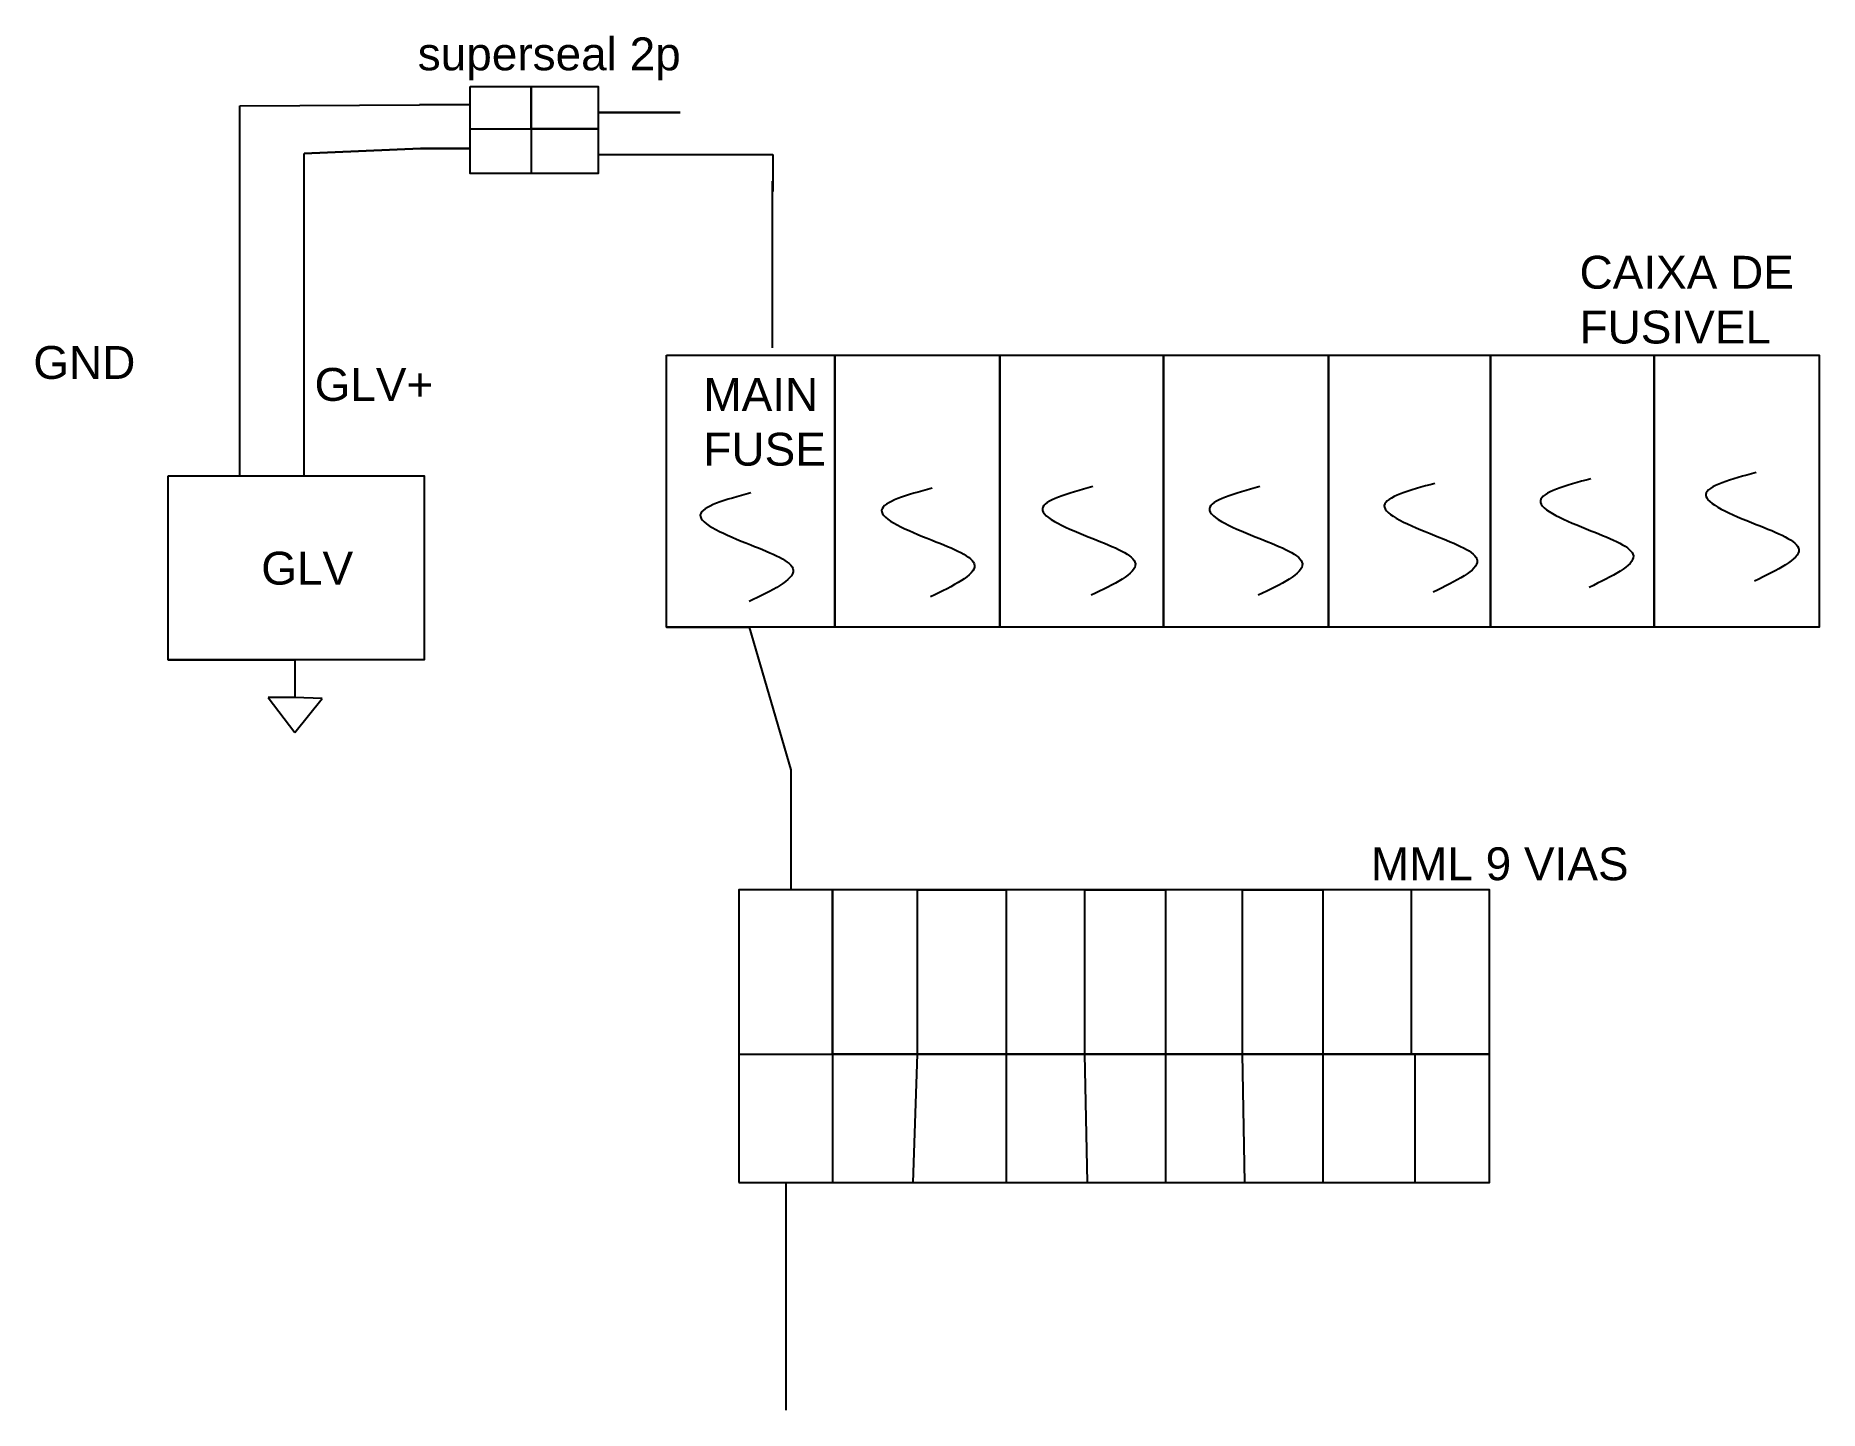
# Model space of a CAD drawing. Header units: millimetres. Extents: x 12695 to 233970, y 34906 to 97989.
# Drawn here: x 12695 to 39819, y 34906 to 55815 of the extents above; entities that cross this region are included whole.
import ezdxf

# ---------------------------------------------------------------- set-up
doc = ezdxf.new("R2010")
doc.units = ezdxf.units.MM
doc.layers.add('MX150 12V', color=7, linetype='Continuous')
doc.styles.get("Standard").update_dxf_attribs({"font": 'arial.ttf'})

msp = doc.modelspace()

# ---------------------------------------------------------------- texts
at = {"char_height": 500, "attachment_point": 1}
for s, width, insert in [('superseal 2p', 4243.68, (18505, 55788)), ('CAIXA DE FUSIVEL', 3883.02, (36173, 52466)), ('GND', 1906.48, (12659, 51094)), ('GLV+', 1906.48, (16936, 50760)), ('MAIN FUSE', 1906.48, (22849, 50608)), ('GLV', 1380, (16125, 47965)), ('MML 9 VIAS', 3883.02, (32999, 43469))]:
    msp.add_mtext_dynamic_manual_height_columns(s, width=width, gutter_width=12.5, heights=[0], dxfattribs=dict(at, insert=insert))

# ---------------------------------------------------------------- linework, layer by layer
for p, q in [((16779, 49122), (16779, 53601)), ((23893, 53601), (23893, 51069)), ((22289, 50953), (24847, 50953)), ((24847, 50953), (24847, 46817)), ((24847, 46817), (24847, 50953)), ((24847, 50953), (27358, 50953)), ((27358, 50953), (27358, 46817)), ((27358, 46817), (27358, 50953)), ((27358, 50953), (29845, 50953)), ((29845, 50953), (29845, 46817)), ((29845, 46817), (29845, 50953)), ((29845, 50953), (32356, 50953)), ((32356, 50953), (32356, 46817)), ((32356, 46817), (32356, 50953)), ((32356, 50953), (34821, 50953)), ((34821, 50953), (34821, 46817)), ((34821, 46817), (34821, 50953)), ((34821, 50953), (37308, 50953)), ((37308, 50953), (37308, 46817)), ((37308, 46817), (37308, 50953)), ((37308, 50953), (39819, 50953)), ((39819, 50953), (39819, 46817)), ((14708, 49122), (16779, 49122)), ((22289, 46817), (23544, 46817)), ((23544, 46817), (24180, 44648)), ((14708, 46320), (16634, 46320)), ((16634, 46320), (16634, 45746)), ((16634, 45746), (16232, 45746)), ((16232, 45746), (16634, 45214)), ((17051, 45731), (16634, 45746)), ((16634, 45214), (17051, 45731)), ((24180, 44648), (24180, 42821)), ((23386, 42821), (23386, 40322)), ((24810, 40322), (24810, 42821)), ((24810, 42821), (24810, 40322)), ((26106, 40322), (26106, 42821)), ((26106, 42821), (27452, 42821)), ((27452, 42821), (27452, 40322)), ((28650, 40322), (28650, 42821)), ((28650, 42821), (29874, 42821)), ((29874, 42821), (29874, 40322)), ((31048, 40322), (31048, 42821)), ((31048, 42821), (32271, 42821)), ((32271, 42821), (32271, 40322)), ((34806, 42821), (33611, 42821)), ((33611, 42821), (33611, 40322)), ((23386, 40322), (34806, 40322)), ((34806, 40322), (24810, 40322)), ((24810, 40322), (26106, 40322)), ((24810, 40322), (24810, 38372)), ((26040, 38372), (26106, 40322)), ((26106, 40322), (27452, 40322)), ((27452, 40322), (28650, 40322)), ((27452, 40322), (27452, 38372)), ((28692, 38372), (28650, 40322)), ((28650, 40322), (29874, 40322)), ((29874, 40322), (31048, 40322)), ((29874, 40322), (29874, 38372)), ((31085, 38372), (31048, 40322)), ((31048, 40322), (32271, 40322)), ((32271, 40322), (32271, 38372)), ((33673, 38372), (33673, 40322)), ((23386, 38372), (24105, 38372)), ((24105, 38372), (24105, 34906)), ((24810, 38372), (26040, 38372)), ((27452, 38372), (28692, 38372)), ((29874, 38372), (31085, 38372)), ((32271, 38372), (33673, 38372))]:
    msp.add_line(p, q)
for points in [[(22289, 50953), (39819, 50953), (39819, 46817), (22289, 46817)], [(14708, 49122), (18604, 49122), (18604, 46320), (14708, 46320)], [(23386, 38372), (34806, 38372), (34806, 42821), (23386, 42821)]]:
    msp.add_lwpolyline(points, close=True)
for points in [[(38860, 49171), (38093, 48836), (38860, 48381), (39507, 47998), (38836, 47519)], [(23568, 48860), (22801, 48525), (23568, 48070), (24215, 47686), (23544, 47207)], [(26326, 48932), (25559, 48596), (26326, 48141), (26973, 47758), (26302, 47279)], [(28771, 48956), (28004, 48620), (28771, 48165), (29418, 47782), (28747, 47303)], [(31311, 48956), (30544, 48620), (31311, 48165), (31958, 47782), (31287, 47303)], [(33971, 49004), (33204, 48668), (33971, 48213), (34618, 47830), (33947, 47351)], [(36344, 49075), (35577, 48740), (36344, 48285), (36991, 47902), (36320, 47423)]]:
    msp.add_spline(points, degree=3)
at = {"layer": 'MX150 12V'}
for p, q in [((20229, 54397), (20229, 55039)), ((20229, 55039), (20229, 53719)), ((21249, 55039), (21249, 54647)), ((15801, 54749), (18534, 54763)), ((15801, 54290), (15801, 54749)), ((19304, 54763), (18534, 54763)), ((19304, 54096), (19304, 54763)), ((21249, 54647), (22497, 54647)), ((22497, 54647), (21249, 54647)), ((21249, 54647), (21249, 54009)), ((15801, 49122), (15801, 54290)), ((19304, 54397), (21249, 54397)), ((21249, 54397), (20229, 54397)), ((16779, 54023), (18549, 54096)), ((18549, 54096), (16779, 54023)), ((16779, 53601), (16779, 54023)), ((19304, 54096), (18549, 54096)), ((18549, 54096), (19304, 54096)), ((18549, 54096), (18549, 54096)), ((19304, 53719), (19304, 54096)), ((21249, 54009), (22526, 54009)), ((22526, 54009), (23905, 54009)), ((23905, 54009), (23905, 53443)), ((14708, 49122), (15801, 49122))]:
    msp.add_line(p, q, dxfattribs=at)
msp.add_lwpolyline([(19304, 55039), (21249, 55039), (21249, 53719), (19304, 53719)], close=True, dxfattribs=at)

msp.set_redraw_order([(e.dxf.handle, doc.entitydb.next_handle()) for e in msp.query("TEXT MTEXT ATTDEF DIMENSION ARC_DIMENSION")])  # texts and dimensions are drawn at this point

doc.saveas('drawing.dxf')
